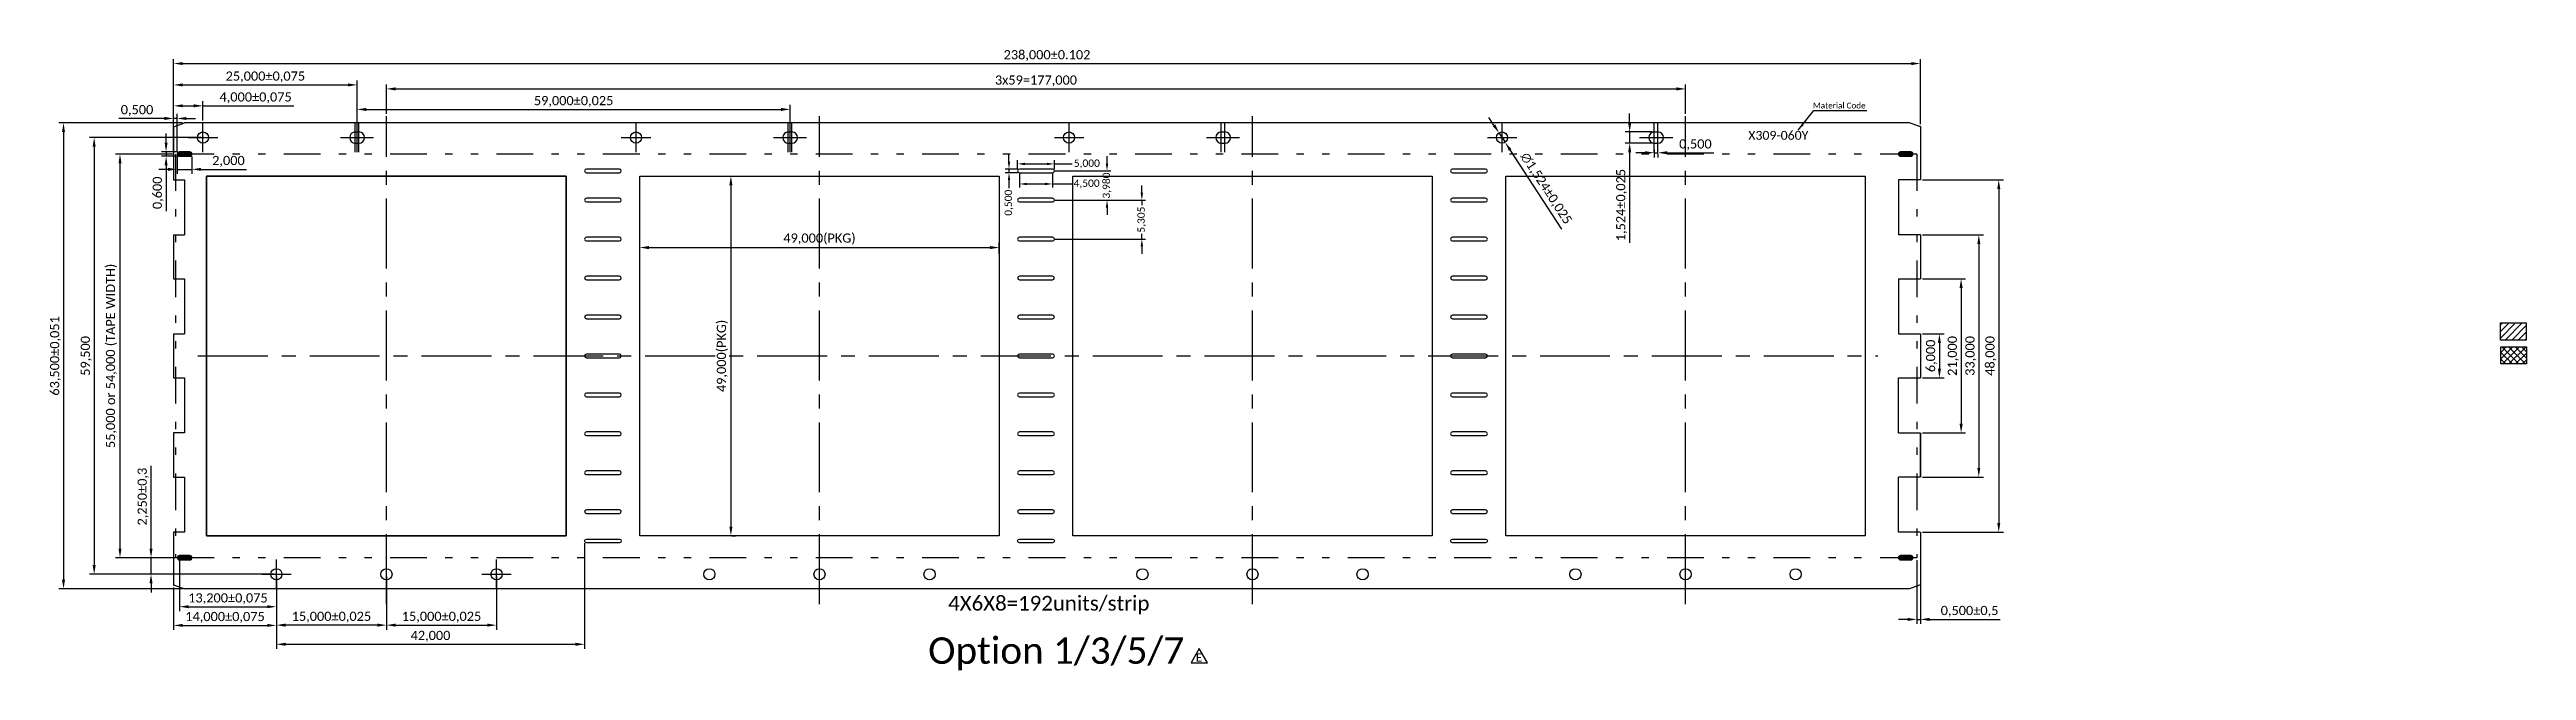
# Model space of a CAD drawing. Extents: x -15.8 to 28.7, y 37.6 to 61.4.
# Drawn here: x -12.45 to 21.3, y 52.9 to 61.36 of the extents above; entities that cross this region are included whole.
import ezdxf

# ---------------------------------------------------------------- set-up
doc = ezdxf.new("R2010")
doc.units = 0
doc.linetypes.add('CENTER', pattern=[50.8, 31.75, -6.35, 6.35, -6.35])
doc.linetypes.add('DIVIDE', pattern=[1.25, 0.5, -0.25, 0, -0.25, 0, -0.25])
doc.layers.add('AM_4', color=3, linetype='Continuous', lineweight=25)
for name, color, linetype in [('DIM', 7, 'Continuous'), ('DIMEN', 5, 'Continuous'), ('DRAW', 1, 'Continuous'), ('hatch', 8, 'Continuous'), ('LF', 4, 'Continuous'), ('Strip LF', 7, 'Continuous'), ('TEXT', 7, 'Continuous')]:
    doc.layers.add(name, color=color, linetype=linetype)
doc.styles.get("Standard").update_dxf_attribs({"font": 'calibri.ttf'})
doc.dimstyles.new('10 1', dxfattribs={"dimscale": 0.04, "dimtxt": 2.5, "dimasz": 2.5, "dimexe": 1.25, "dimexo": 0.625, "dimtad": 0, "dimdec": 3, "dimlfac": 10, "dimzin": 1, "dimtxsty": 'Standard', "dimcen": 2.5, "dimadec": 0, "dimazin": 0, "dimtfac": 1, "dimtdec": 3, "dimtmove": 0, "dimatfit": 3, "dimfxl": 1, "dimarcsym": 0})
doc.dimstyles.new('副本ISO-25', dxfattribs={"dimscale": 0.05, "dimtxt": 2.5, "dimasz": 2.5, "dimexe": 1.25, "dimexo": 0.625, "dimtad": 1, "dimdec": 3, "dimlfac": 10, "dimzin": 1, "dimtxsty": 'Standard', "dimcen": 2.5, "dimadec": 0, "dimazin": 0, "dimtfac": 1, "dimtdec": 3, "dimtmove": 0, "dimatfit": 3, "dimfxl": 1, "dimarcsym": 0})
pattern_1 = [(45, (934.15031, 980.2398), (-0.088388348, 0.088388348), [])]

msp = doc.modelspace()

# ---------------------------------------------------------------- texts
at = {"layer": 'DIM', "color": 1}
msp.add_text('E', height=0.11466, dxfattribs=at).set_placement((3.1677, 53.01413))
at = {"layer": 'DIMEN', "attachment_point": 1}
for s, insert, char_height, width in [('{\\H1.6x;\\C1;Material Code }', (11.57544, 60.63224), 0.05, 1.2782545), ('{\\C1;X309-060Y}', (10.69499, 60.24654), 0.1207, 0.3910867)]:
    msp.add_mtext(s, dxfattribs=dict(at, insert=insert, char_height=char_height, width=width))
at = {"layer": 'TEXT'}
msp.add_text('4X6X8=192units/strip', height=0.2, dxfattribs=at).set_placement((-0.20727, 53.71139))
at = {"layer": 'TEXT', "color": 1}
msp.add_text('Option 1/3/5/7', height=0.36, dxfattribs=at).set_placement((-0.47886, 52.98599))

# ---------------------------------------------------------------- blocks, each defined once
blk = doc.blocks.new('8')
at = {"layer": 'hatch'}
h = blk.add_hatch(dxfattribs=at)
h.set_pattern_fill('ANSI31', scale=0.02, style=0)
h.set_pattern_definition([(45, (7.49157, -14.130703), (-0.04490128, 0.04490128), [])])
h.paths.add_polyline_path([(0, 0), (-0.349, 0), (-0.349, -0.233), (0, -0.233)])
at = {"layer": 'hatch', "color": 252}
blk.add_lwpolyline([(-0.349, 0), (0, 0), (0, -0.233), (-0.349, -0.233)], close=True, dxfattribs=at)
blk = doc.blocks.new('10')
at = {"layer": 'hatch'}
h = blk.add_hatch(dxfattribs=at)
h.set_pattern_fill('ANSI37', color=3, scale=0.02, style=0)
h.set_pattern_definition([(45, (7.836775, -13.80472), (-0.04490128, 0.04490128), []), (135, (7.836775, -13.80472), (-0.04490128, -0.04490128), [])])
h.paths.add_polyline_path([(0.349, 0), (0, 0), (0, -0.233), (0.349, -0.233)])
blk.add_lwpolyline([(0, 0), (0.349, 0), (0.349, -0.233), (0, -0.233)], close=True, dxfattribs=at)
blk = doc.blocks.new('13')
at = {"layer": 'hatch'}
h = blk.add_hatch(dxfattribs=at)
h.set_pattern_fill('ANSI31', color=256, style=0)
h.set_pattern_definition(pattern_1)
edge = h.paths.add_edge_path()
edge.add_arc((1.7, 0), 0.3, 270, 450)
edge.add_line((1.7, 0.3), (0.3, 0.3))
edge.add_arc((0.3, 0), 0.3, 90, 270)
edge.add_line((0.3, -0.3), (1.7, -0.3))
at = {"layer": 'LF'}
for p, q in [((1.7, 0.3), (0.3, 0.3)), ((0.3, -0.3), (1.7, -0.3))]:
    blk.add_line(p, q, dxfattribs=at)
for centre, start, end in [((0.3, 0), 90, 270), ((1.7, 0), 270, 90)]:
    blk.add_arc(centre, 0.3, start, end, dxfattribs=at)
blk = doc.blocks.new('12')
at = {"layer": 'hatch'}
h = blk.add_hatch(dxfattribs=at)
h.set_pattern_fill('ANSI31', color=256, style=0)
h.set_pattern_definition(pattern_1)
edge = h.paths.add_edge_path()
edge.add_arc((1.7, 0), 0.3, 270, 450)
edge.add_line((1.7, 0.3), (0.3, 0.3))
edge.add_arc((0.3, 0), 0.3, 90, 270)
edge.add_line((0.3, -0.3), (1.7, -0.3))
at = {"layer": 'LF'}
for p, q in [((1.7, 0.3), (0.3, 0.3)), ((0.3, -0.3), (1.7, -0.3))]:
    blk.add_line(p, q, dxfattribs=at)
for centre, start, end in [((0.3, 0), 90, 270), ((1.7, 0), 270, 90)]:
    blk.add_arc(centre, 0.3, start, end, dxfattribs=at)
blk = doc.blocks.new('*D88')
at = {"layer": 'Defpoints', "color": 0, "transparency": 16777216}
for p in [(641.145, 1060.955), (617.345, 1060.097), (641.145, 1060.097)]:
    blk.add_point(p, dxfattribs=at)
at = {"layer": 'DIMEN', "color": 0, "lineweight": -2, "transparency": 16777216}
for p, q in [((617.345, 1060.128), (617.345, 1061.017)), ((617.47, 1060.955), (641.02, 1060.955)), ((641.145, 1060.128), (641.145, 1061.017))]:
    blk.add_line(p, q, dxfattribs=at)
at = {"layer": 'DIMEN', "color": 0, "transparency": 16777216}
for points in [[(617.47, 1060.976), (617.47, 1060.934), (617.345, 1060.955)], [(641.02, 1060.976), (641.02, 1060.934), (641.145, 1060.955)]]:
    blk.add_solid(points, dxfattribs=at)
at = {"layer": 'DIMEN', "color": 0, "transparency": 16777216, "insert": (629.245, 1061.063), "char_height": 0.125, "attachment_point": 5}
blk.add_mtext('238,000%%P0.102', dxfattribs=at)
blk = doc.blocks.new('*D89')
at = {"layer": 'Defpoints', "color": 0, "transparency": 16777216}
for p in [(637.945, 1060.61), (620.245, 1060.236), (637.945, 1060.236)]:
    blk.add_point(p, dxfattribs=at)
at = {"layer": 'DIMEN', "color": 0, "lineweight": -2, "transparency": 16777216}
for p, q in [((620.245, 1060.268), (620.245, 1060.672)), ((620.37, 1060.61), (637.82, 1060.61)), ((637.945, 1060.268), (637.945, 1060.672))]:
    blk.add_line(p, q, dxfattribs=at)
at = {"layer": 'DIMEN', "color": 0, "transparency": 16777216}
for points in [[(620.37, 1060.631), (620.37, 1060.589), (620.245, 1060.61)], [(637.82, 1060.631), (637.82, 1060.589), (637.945, 1060.61)]]:
    blk.add_solid(points, dxfattribs=at)
at = {"layer": 'DIMEN', "color": 0, "transparency": 16777216, "insert": (629.095, 1060.718), "char_height": 0.125, "attachment_point": 5}
blk.add_mtext('3x59=177,000', dxfattribs=at)
blk = doc.blocks.new('*D90')
at = {"layer": 'Defpoints', "color": 0, "transparency": 16777216}
for p in [(617.345, 1060.097), (617.745, 1060.379), (617.745, 1060.147)]:
    blk.add_point(p, dxfattribs=at)
at = {"layer": 'DIMEN', "color": 0, "lineweight": -2, "transparency": 16777216}
for p, q in [((617.345, 1060.128), (617.345, 1060.442)), ((617.745, 1060.178), (617.745, 1060.442)), ((617.47, 1060.379), (617.62, 1060.379)), ((617.745, 1060.379), (618.983, 1060.379))]:
    blk.add_line(p, q, dxfattribs=at)
at = {"layer": 'DIMEN', "color": 0, "transparency": 16777216}
for points in [[(617.47, 1060.4), (617.47, 1060.359), (617.345, 1060.379)], [(617.62, 1060.4), (617.62, 1060.359), (617.745, 1060.379)]]:
    blk.add_solid(points, dxfattribs=at)
at = {"layer": 'DIMEN', "color": 0, "transparency": 16777216, "insert": (618.462, 1060.488), "char_height": 0.125, "attachment_point": 5}
blk.add_mtext('4,000±0,075', dxfattribs=at)
blk = doc.blocks.new('*D91')
at = {"layer": 'Defpoints', "color": 0, "transparency": 16777216}
for p in [(619.845, 1060.664), (617.345, 1060.097), (619.845, 1059.947)]:
    blk.add_point(p, dxfattribs=at)
at = {"layer": 'DIMEN', "color": 0, "lineweight": -2, "transparency": 16777216}
for p, q in [((617.345, 1060.128), (617.345, 1060.726)), ((617.47, 1060.664), (619.72, 1060.664)), ((619.845, 1059.978), (619.845, 1060.726))]:
    blk.add_line(p, q, dxfattribs=at)
at = {"layer": 'DIMEN', "color": 0, "transparency": 16777216}
for points in [[(617.47, 1060.685), (617.47, 1060.643), (617.345, 1060.664)], [(619.72, 1060.685), (619.72, 1060.643), (619.845, 1060.664)]]:
    blk.add_solid(points, dxfattribs=at)
at = {"layer": 'DIMEN', "color": 0, "transparency": 16777216, "insert": (618.595, 1060.772), "char_height": 0.125, "attachment_point": 5}
blk.add_mtext('25,000±0,075', dxfattribs=at)
blk = doc.blocks.new('*D92')
at = {"layer": 'Defpoints', "color": 0, "transparency": 16777216}
for p in [(617.745, 1059.947), (616.262, 1053.997), (618.745, 1053.997)]:
    blk.add_point(p, dxfattribs=at)
at = {"layer": 'DIMEN', "color": 0, "lineweight": -2, "transparency": 16777216}
for p, q in [((617.714, 1059.947), (616.199, 1059.947)), ((616.262, 1059.822), (616.262, 1054.122)), ((618.714, 1053.997), (616.199, 1053.997))]:
    blk.add_line(p, q, dxfattribs=at)
at = {"layer": 'DIMEN', "color": 0, "transparency": 16777216}
for points in [[(616.241, 1059.822), (616.283, 1059.822), (616.262, 1059.947)], [(616.241, 1054.122), (616.283, 1054.122), (616.262, 1053.997)]]:
    blk.add_solid(points, dxfattribs=at)
at = {"layer": 'DIMEN', "color": 0, "transparency": 16777216, "insert": (616.154, 1056.972), "char_height": 0.125, "attachment_point": 5, "rotation": 90}
blk.add_mtext('59,500', dxfattribs=at)
blk = doc.blocks.new('*D83')
at = {"layer": 'Defpoints', "color": 0, "transparency": 16777216}
for p in [(617.495, 1060.147), (615.845, 1053.797), (617.495, 1053.797)]:
    blk.add_point(p, dxfattribs=at)
at = {"layer": 'DIMEN', "color": 0, "lineweight": -2, "transparency": 16777216}
for p, q in [((617.464, 1060.147), (615.782, 1060.147)), ((615.845, 1060.022), (615.845, 1053.922)), ((617.464, 1053.797), (615.782, 1053.797))]:
    blk.add_line(p, q, dxfattribs=at)
at = {"layer": 'DIMEN', "color": 0, "transparency": 16777216}
for points in [[(615.824, 1060.022), (615.865, 1060.022), (615.845, 1060.147)], [(615.824, 1053.922), (615.865, 1053.922), (615.845, 1053.797)]]:
    blk.add_solid(points, dxfattribs=at)
at = {"layer": 'DIMEN', "color": 0, "transparency": 16777216, "insert": (615.736, 1056.972), "char_height": 0.125, "attachment_point": 5, "rotation": 90}
blk.add_mtext('63,500±0,051', dxfattribs=at)
blk = doc.blocks.new('*D93')
at = {"layer": 'Defpoints', "color": 0, "transparency": 16777216}
for p in [(617.37, 1059.722), (616.614, 1054.222), (617.37, 1054.222)]:
    blk.add_point(p, dxfattribs=at)
at = {"layer": 'DIMEN', "color": 0, "lineweight": -2, "transparency": 16777216}
for p, q in [((617.339, 1059.722), (616.552, 1059.722)), ((616.614, 1059.597), (616.614, 1054.347)), ((617.339, 1054.222), (616.552, 1054.222))]:
    blk.add_line(p, q, dxfattribs=at)
at = {"layer": 'DIMEN', "color": 0, "transparency": 16777216}
for points in [[(616.594, 1059.597), (616.635, 1059.597), (616.614, 1059.722)], [(616.594, 1054.347), (616.635, 1054.347), (616.614, 1054.222)]]:
    blk.add_solid(points, dxfattribs=at)
at = {"layer": 'DIMEN', "color": 0, "transparency": 16777216, "insert": (616.498, 1056.972), "char_height": 0.125, "attachment_point": 5, "rotation": 90}
blk.add_mtext('55,000 or 54,000 (TAPE WIDTH)', dxfattribs=at)
blk = doc.blocks.new('*D84')
at = {"layer": 'Defpoints', "color": 0, "transparency": 16777216}
for p in [(617.037, 1053.997), (617.425, 1054.222), (618.669, 1053.997)]:
    blk.add_point(p, dxfattribs=at)
at = {"layer": 'DIMEN', "color": 0, "lineweight": -2, "transparency": 16777216}
for p, q in [((617.037, 1054.347), (617.037, 1055.473)), ((617.394, 1054.222), (616.975, 1054.222)), ((618.638, 1053.997), (616.975, 1053.997)), ((617.037, 1053.997), (617.037, 1054.222)), ((617.037, 1053.872), (617.037, 1053.747))]:
    blk.add_line(p, q, dxfattribs=at)
at = {"layer": 'DIMEN', "color": 0, "transparency": 16777216}
for points in [[(617.016, 1054.347), (617.058, 1054.347), (617.037, 1054.222)], [(617.016, 1053.872), (617.058, 1053.872), (617.037, 1053.997)]]:
    blk.add_solid(points, dxfattribs=at)
at = {"layer": 'DIMEN', "color": 0, "transparency": 16777216, "insert": (616.929, 1055.055), "char_height": 0.125, "attachment_point": 5, "rotation": 90}
blk.add_mtext('2,250±0,3', dxfattribs=at)
blk = doc.blocks.new('*D94')
at = {"layer": 'Defpoints', "color": 0, "transparency": 16777216}
for p in [(625.745, 1060.33), (619.845, 1059.947), (625.745, 1059.947)]:
    blk.add_point(p, dxfattribs=at)
at = {"layer": 'DIMEN', "color": 0, "lineweight": -2, "transparency": 16777216}
for p, q in [((619.845, 1059.978), (619.845, 1060.392)), ((619.97, 1060.33), (625.62, 1060.33)), ((625.745, 1059.978), (625.745, 1060.392))]:
    blk.add_line(p, q, dxfattribs=at)
at = {"layer": 'DIMEN', "color": 0, "transparency": 16777216}
for points in [[(619.97, 1060.351), (619.97, 1060.309), (619.845, 1060.33)], [(625.62, 1060.351), (625.62, 1060.309), (625.745, 1060.33)]]:
    blk.add_solid(points, dxfattribs=at)
at = {"layer": 'DIMEN', "color": 0, "transparency": 16777216, "insert": (622.795, 1060.438), "char_height": 0.125, "attachment_point": 5}
blk.add_mtext('59,000±0,025', dxfattribs=at)
blk = doc.blocks.new('*D85')
at = {"layer": 'Defpoints', "color": 0, "transparency": 16777216}
for p in [(641.095, 1054.222), (641.145, 1054.222), (641.145, 1053.382)]:
    blk.add_point(p, dxfattribs=at)
at = {"layer": 'DIMEN', "color": 0, "lineweight": -2, "transparency": 16777216}
for p, q in [((641.095, 1054.191), (641.095, 1053.32)), ((641.145, 1054.191), (641.145, 1053.32)), ((640.97, 1053.382), (640.845, 1053.382)), ((641.095, 1053.382), (641.145, 1053.382)), ((641.27, 1053.382), (642.234, 1053.382))]:
    blk.add_line(p, q, dxfattribs=at)
at = {"layer": 'DIMEN', "color": 0, "transparency": 16777216}
for points in [[(640.97, 1053.403), (640.97, 1053.361), (641.095, 1053.382)], [(641.27, 1053.403), (641.27, 1053.361), (641.145, 1053.382)]]:
    blk.add_solid(points, dxfattribs=at)
at = {"layer": 'DIMEN', "color": 0, "transparency": 16777216, "insert": (641.815, 1053.491), "char_height": 0.125, "attachment_point": 5}
blk.add_mtext('0,500±0,5', dxfattribs=at)
blk = doc.blocks.new('*D78')
at = {"layer": 'Defpoints', "color": 0, "transparency": 16777216}
for p in [(617.425, 1054.222), (618.745, 1053.997), (618.745, 1053.555)]:
    blk.add_point(p, dxfattribs=at)
at = {"layer": 'DIMEN', "color": 0, "lineweight": -2, "transparency": 16777216}
for p, q in [((617.425, 1054.191), (617.425, 1053.493)), ((618.745, 1053.966), (618.745, 1053.493)), ((617.55, 1053.555), (618.62, 1053.555))]:
    blk.add_line(p, q, dxfattribs=at)
at = {"layer": 'DIMEN', "color": 0, "transparency": 16777216}
for points in [[(617.55, 1053.576), (617.55, 1053.534), (617.425, 1053.555)], [(618.62, 1053.576), (618.62, 1053.534), (618.745, 1053.555)]]:
    blk.add_solid(points, dxfattribs=at)
at = {"layer": 'DIMEN', "color": 0, "transparency": 16777216, "insert": (618.085, 1053.663), "char_height": 0.125, "attachment_point": 5}
blk.add_mtext('13,200±0,075', dxfattribs=at)
blk = doc.blocks.new('*D95')
at = {"layer": 'Defpoints', "color": 0, "transparency": 16777216}
for p in [(618.745, 1053.997), (617.345, 1053.847), (618.745, 1053.3)]:
    blk.add_point(p, dxfattribs=at)
at = {"layer": 'DIMEN', "color": 0, "lineweight": -2, "transparency": 16777216}
for p, q in [((617.345, 1053.816), (617.345, 1053.238)), ((618.745, 1053.966), (618.745, 1053.238)), ((617.47, 1053.3), (618.62, 1053.3))]:
    blk.add_line(p, q, dxfattribs=at)
at = {"layer": 'DIMEN', "color": 0, "transparency": 16777216}
for points in [[(617.47, 1053.321), (617.47, 1053.28), (617.345, 1053.3)], [(618.62, 1053.321), (618.62, 1053.28), (618.745, 1053.3)]]:
    blk.add_solid(points, dxfattribs=at)
at = {"layer": 'DIMEN', "color": 0, "transparency": 16777216, "insert": (618.045, 1053.409), "char_height": 0.125, "attachment_point": 5}
blk.add_mtext('14,000±0,075', dxfattribs=at)
blk = doc.blocks.new('*D86')
at = {"layer": 'Defpoints', "color": 0, "transparency": 16777216}
for p in [(618.745, 1053.997), (620.245, 1053.997), (618.745, 1053.304)]:
    blk.add_point(p, dxfattribs=at)
at = {"layer": 'DIMEN', "color": 0, "lineweight": -2, "transparency": 16777216}
for p, q in [((618.745, 1053.966), (618.745, 1053.242)), ((620.245, 1053.966), (620.245, 1053.242)), ((620.12, 1053.304), (618.87, 1053.304))]:
    blk.add_line(p, q, dxfattribs=at)
at = {"layer": 'DIMEN', "color": 0, "transparency": 16777216}
for points in [[(618.87, 1053.325), (618.87, 1053.283), (618.745, 1053.304)], [(620.12, 1053.325), (620.12, 1053.283), (620.245, 1053.304)]]:
    blk.add_solid(points, dxfattribs=at)
at = {"layer": 'DIMEN', "color": 0, "transparency": 16777216, "insert": (619.495, 1053.412), "char_height": 0.125, "attachment_point": 5}
blk.add_mtext('15,000±0,025', dxfattribs=at)
blk = doc.blocks.new('*D87')
at = {"layer": 'Defpoints', "color": 0, "transparency": 16777216}
for p in [(620.245, 1053.997), (621.745, 1053.997), (621.745, 1053.304)]:
    blk.add_point(p, dxfattribs=at)
at = {"layer": 'DIMEN', "color": 0, "lineweight": -2, "transparency": 16777216}
for p, q in [((620.245, 1053.966), (620.245, 1053.242)), ((621.745, 1053.966), (621.745, 1053.242)), ((620.37, 1053.304), (621.62, 1053.304))]:
    blk.add_line(p, q, dxfattribs=at)
at = {"layer": 'DIMEN', "color": 0, "transparency": 16777216}
for points in [[(620.37, 1053.325), (620.37, 1053.283), (620.245, 1053.304)], [(621.62, 1053.325), (621.62, 1053.283), (621.745, 1053.304)]]:
    blk.add_solid(points, dxfattribs=at)
at = {"layer": 'DIMEN', "color": 0, "transparency": 16777216, "insert": (620.995, 1053.412), "char_height": 0.125, "attachment_point": 5}
blk.add_mtext('15,000±0,025', dxfattribs=at)
blk = doc.blocks.new('*D96')
at = {"layer": 'Defpoints', "color": 0, "transparency": 16777216}
for p in [(641.145, 1057.272), (641.145, 1056.672), (641.404, 1056.672)]:
    blk.add_point(p, dxfattribs=at)
at = {"layer": 'DIMEN', "color": 0, "lineweight": -2, "transparency": 16777216}
for p, q in [((641.176, 1057.272), (641.467, 1057.272)), ((641.404, 1057.147), (641.404, 1056.797)), ((641.176, 1056.672), (641.467, 1056.672))]:
    blk.add_line(p, q, dxfattribs=at)
at = {"layer": 'DIMEN', "color": 0, "transparency": 16777216}
for points in [[(641.384, 1057.147), (641.425, 1057.147), (641.404, 1057.272)], [(641.384, 1056.797), (641.425, 1056.797), (641.404, 1056.672)]]:
    blk.add_solid(points, dxfattribs=at)
at = {"layer": 'DIMEN', "color": 0, "transparency": 16777216, "insert": (641.296, 1056.972), "char_height": 0.125, "attachment_point": 5, "rotation": 90}
blk.add_mtext('6,000', dxfattribs=at)
blk = doc.blocks.new('*D97')
at = {"layer": 'Defpoints', "color": 0, "transparency": 16777216}
for p in [(641.145, 1058.022), (641.145, 1055.922), (641.7, 1055.922)]:
    blk.add_point(p, dxfattribs=at)
at = {"layer": 'DIMEN', "color": 0, "lineweight": -2, "transparency": 16777216}
for p, q in [((641.176, 1058.022), (641.762, 1058.022)), ((641.7, 1057.897), (641.7, 1056.047)), ((641.176, 1055.922), (641.762, 1055.922))]:
    blk.add_line(p, q, dxfattribs=at)
at = {"layer": 'DIMEN', "color": 0, "transparency": 16777216}
for points in [[(641.679, 1057.897), (641.721, 1057.897), (641.7, 1058.022)], [(641.679, 1056.047), (641.721, 1056.047), (641.7, 1055.922)]]:
    blk.add_solid(points, dxfattribs=at)
at = {"layer": 'DIMEN', "color": 0, "transparency": 16777216, "insert": (641.592, 1056.972), "char_height": 0.125, "attachment_point": 5, "rotation": 90}
blk.add_mtext('21,000', dxfattribs=at)
blk = doc.blocks.new('*D98')
at = {"layer": 'Defpoints', "color": 0, "transparency": 16777216}
for p in [(641.145, 1058.622), (641.145, 1055.322), (641.941, 1055.322)]:
    blk.add_point(p, dxfattribs=at)
at = {"layer": 'DIMEN', "color": 0, "lineweight": -2, "transparency": 16777216}
for p, q in [((641.176, 1058.622), (642.004, 1058.622)), ((641.941, 1058.497), (641.941, 1055.447)), ((641.176, 1055.322), (642.004, 1055.322))]:
    blk.add_line(p, q, dxfattribs=at)
at = {"layer": 'DIMEN', "color": 0, "transparency": 16777216}
for points in [[(641.921, 1058.497), (641.962, 1058.497), (641.941, 1058.622)], [(641.921, 1055.447), (641.962, 1055.447), (641.941, 1055.322)]]:
    blk.add_solid(points, dxfattribs=at)
at = {"layer": 'DIMEN', "color": 0, "transparency": 16777216, "insert": (641.833, 1056.972), "char_height": 0.125, "attachment_point": 5, "rotation": 90}
blk.add_mtext('33,000', dxfattribs=at)
blk = doc.blocks.new('*D99')
at = {"layer": 'Defpoints', "color": 0, "transparency": 16777216}
for p in [(641.145, 1059.372), (641.145, 1054.572), (642.213, 1054.572)]:
    blk.add_point(p, dxfattribs=at)
at = {"layer": 'DIMEN', "color": 0, "lineweight": -2, "transparency": 16777216}
for p, q in [((641.176, 1059.372), (642.276, 1059.372)), ((642.213, 1059.247), (642.213, 1054.697)), ((641.176, 1054.572), (642.276, 1054.572))]:
    blk.add_line(p, q, dxfattribs=at)
at = {"layer": 'DIMEN', "color": 0, "transparency": 16777216}
for points in [[(642.192, 1059.247), (642.234, 1059.247), (642.213, 1059.372)], [(642.192, 1054.697), (642.234, 1054.697), (642.213, 1054.572)]]:
    blk.add_solid(points, dxfattribs=at)
at = {"layer": 'DIMEN', "color": 0, "transparency": 16777216, "insert": (642.105, 1056.972), "char_height": 0.125, "attachment_point": 5, "rotation": 90}
blk.add_mtext('48,000', dxfattribs=at)
blk = doc.blocks.new('*D100')
at = {"layer": 'Defpoints', "color": 0, "transparency": 16777216}
for p in [(617.425, 1059.752), (617.242, 1059.692), (617.425, 1059.692)]:
    blk.add_point(p, dxfattribs=at)
at = {"layer": 'DIMEN', "color": 0, "lineweight": -2, "transparency": 16777216}
for p, q in [((617.394, 1059.752), (617.18, 1059.752)), ((617.242, 1059.877), (617.242, 1060.002)), ((617.242, 1059.752), (617.242, 1059.692)), ((617.394, 1059.692), (617.18, 1059.692)), ((617.242, 1059.567), (617.242, 1058.945))]:
    blk.add_line(p, q, dxfattribs=at)
at = {"layer": 'DIMEN', "color": 0, "transparency": 16777216}
for points in [[(617.222, 1059.877), (617.263, 1059.877), (617.242, 1059.752)], [(617.222, 1059.567), (617.263, 1059.567), (617.242, 1059.692)]]:
    blk.add_solid(points, dxfattribs=at)
at = {"layer": 'DIMEN', "color": 0, "transparency": 16777216, "insert": (617.134, 1059.194), "char_height": 0.125, "attachment_point": 5, "rotation": 90}
blk.add_mtext('0,600', dxfattribs=at)
blk = doc.blocks.new('*D101')
at = {"layer": 'Defpoints', "color": 0, "transparency": 16777216}
for p in [(617.345, 1060.207), (617.345, 1059.722), (617.395, 1059.722)]:
    blk.add_point(p, dxfattribs=at)
at = {"layer": 'DIMEN', "color": 0, "lineweight": -2, "transparency": 16777216}
for p, q in [((617.22, 1060.207), (616.598, 1060.207)), ((617.345, 1059.753), (617.345, 1060.269)), ((617.395, 1060.207), (617.345, 1060.207)), ((617.395, 1059.753), (617.395, 1060.269)), ((617.52, 1060.207), (617.645, 1060.207))]:
    blk.add_line(p, q, dxfattribs=at)
at = {"layer": 'DIMEN', "color": 0, "transparency": 16777216}
for points in [[(617.22, 1060.228), (617.22, 1060.186), (617.345, 1060.207)], [(617.52, 1060.228), (617.52, 1060.186), (617.395, 1060.207)]]:
    blk.add_solid(points, dxfattribs=at)
at = {"layer": 'DIMEN', "color": 0, "transparency": 16777216, "insert": (616.846, 1060.315), "char_height": 0.125, "attachment_point": 5}
blk.add_mtext('0,500', dxfattribs=at)
blk = doc.blocks.new('*D102')
at = {"layer": 'Defpoints', "color": 0, "transparency": 16777216}
for p in [(617.395, 1059.722), (617.595, 1059.722), (617.595, 1059.514)]:
    blk.add_point(p, dxfattribs=at)
at = {"layer": 'DIMEN', "color": 0, "lineweight": -2, "transparency": 16777216}
for p, q in [((617.27, 1059.514), (617.145, 1059.514)), ((617.395, 1059.691), (617.395, 1059.451)), ((617.395, 1059.514), (617.595, 1059.514)), ((617.595, 1059.691), (617.595, 1059.451)), ((617.72, 1059.514), (618.338, 1059.514))]:
    blk.add_line(p, q, dxfattribs=at)
at = {"layer": 'DIMEN', "color": 0, "transparency": 16777216}
for points in [[(617.27, 1059.535), (617.27, 1059.493), (617.395, 1059.514)], [(617.72, 1059.535), (617.72, 1059.493), (617.595, 1059.514)]]:
    blk.add_solid(points, dxfattribs=at)
at = {"layer": 'DIMEN', "color": 0, "transparency": 16777216, "insert": (618.092, 1059.622), "char_height": 0.125, "attachment_point": 5}
blk.add_mtext('2,000', dxfattribs=at)
blk = doc.blocks.new('*D103')
at = {"layer": 'Defpoints', "color": 0, "transparency": 16777216}
for p in [(637.184, 1059.871), (637.52, 1060.023), (637.52, 1059.871)]:
    blk.add_point(p, dxfattribs=at)
at = {"layer": 'DIMEN', "color": 0, "lineweight": -2, "transparency": 16777216}
for p, q in [((637.184, 1060.148), (637.184, 1060.273)), ((637.489, 1060.023), (637.121, 1060.023)), ((637.489, 1059.871), (637.121, 1059.871)), ((637.184, 1060.023), (637.184, 1059.871)), ((637.184, 1059.746), (637.184, 1058.513))]:
    blk.add_line(p, q, dxfattribs=at)
at = {"layer": 'DIMEN', "color": 0, "transparency": 16777216}
for points in [[(637.163, 1060.148), (637.205, 1060.148), (637.184, 1060.023)], [(637.163, 1059.746), (637.205, 1059.746), (637.184, 1059.871)]]:
    blk.add_solid(points, dxfattribs=at)
at = {"layer": 'DIMEN', "color": 0, "transparency": 16777216, "insert": (637.075, 1059.027), "char_height": 0.125, "attachment_point": 5, "rotation": 90}
blk.add_mtext('1,524±0,025', dxfattribs=at)
blk = doc.blocks.new('*D79')
at = {"layer": 'Defpoints', "color": 0, "transparency": 16777216}
for p in [(637.52, 1059.817), (637.57, 1059.759), (637.57, 1059.74)]:
    blk.add_point(p, dxfattribs=at)
at = {"layer": 'DIMEN', "color": 0, "lineweight": -2, "transparency": 16777216}
for p, q in [((637.395, 1059.74), (637.27, 1059.74)), ((637.52, 1059.786), (637.52, 1059.677)), ((637.52, 1059.74), (637.57, 1059.74)), ((637.57, 1059.728), (637.57, 1059.677)), ((637.695, 1059.74), (638.329, 1059.74))]:
    blk.add_line(p, q, dxfattribs=at)
at = {"layer": 'DIMEN', "color": 0, "transparency": 16777216}
for points in [[(637.395, 1059.761), (637.395, 1059.719), (637.52, 1059.74)], [(637.695, 1059.761), (637.695, 1059.719), (637.57, 1059.74)]]:
    blk.add_solid(points, dxfattribs=at)
at = {"layer": 'DIMEN', "color": 0, "transparency": 16777216, "insert": (638.08, 1059.848), "char_height": 0.125, "attachment_point": 5}
blk.add_mtext('0,500', dxfattribs=at)
blk = doc.blocks.new('*D104')
at = {"layer": 'Defpoints', "color": 0, "transparency": 16777216}
for p in [(635.403, 1060.011), (635.487, 1059.883)]:
    blk.add_point(p, dxfattribs=at)
at = {"layer": 'DIMEN', "color": 0, "lineweight": -2, "transparency": 16777216}
for p, q in [((635.335, 1060.116), (635.267, 1060.22)), ((635.403, 1060.011), (635.487, 1059.883)), ((636.261, 1058.697), (635.555, 1059.779))]:
    blk.add_line(p, q, dxfattribs=at)
at = {"layer": 'DIMEN', "color": 0, "transparency": 16777216}
for points in [[(635.353, 1060.127), (635.318, 1060.104), (635.403, 1060.011)], [(635.572, 1059.79), (635.538, 1059.767), (635.487, 1059.883)]]:
    blk.add_solid(points, dxfattribs=at)
at = {"layer": 'DIMEN', "color": 0, "transparency": 16777216, "insert": (636.041, 1059.25), "char_height": 0.125, "attachment_point": 5, "rotation": 303.1294}
blk.add_mtext('∅1,524±0,025', dxfattribs=at)
blk = doc.blocks.new('*D105')
at = {"layer": 'Defpoints', "color": 0, "linetype": 'ByBlock', "transparency": 16777216}
for p in [(628.87, 1059.492), (629.32, 1059.492), (629.32, 1059.315)]:
    blk.add_point(p, dxfattribs=at)
at = {"layer": 'DIMEN', "color": 0, "linetype": 'ByBlock', "lineweight": -2, "transparency": 16777216}
for p, q in [((628.87, 1059.467), (628.87, 1059.265)), ((629.32, 1059.467), (629.32, 1059.265)), ((628.97, 1059.315), (629.22, 1059.315)), ((629.32, 1059.315), (629.586, 1059.315))]:
    blk.add_line(p, q, dxfattribs=at)
at = {"layer": 'DIMEN', "color": 0, "linetype": 'ByBlock', "transparency": 16777216}
for points in [[(628.97, 1059.331), (628.97, 1059.298), (628.87, 1059.315)], [(629.22, 1059.331), (629.22, 1059.298), (629.32, 1059.315)]]:
    blk.add_solid(points, dxfattribs=at)
at = {"layer": 'DIMEN', "color": 0, "linetype": 'ByBlock', "transparency": 16777216, "insert": (629.785, 1059.315), "char_height": 0.1, "attachment_point": 5}
blk.add_mtext('4,500', dxfattribs=at)
blk = doc.blocks.new('*D106')
at = {"layer": 'Defpoints', "color": 0, "linetype": 'ByBlock', "transparency": 16777216}
for p in [(628.845, 1059.492), (629.345, 1059.588), (629.345, 1059.492)]:
    blk.add_point(p, dxfattribs=at)
at = {"layer": 'DIMEN', "color": 0, "linetype": 'ByBlock', "lineweight": -2, "transparency": 16777216}
for p, q in [((628.845, 1059.517), (628.845, 1059.638)), ((628.945, 1059.588), (629.245, 1059.588)), ((629.345, 1059.517), (629.345, 1059.638)), ((629.345, 1059.588), (629.59, 1059.588))]:
    blk.add_line(p, q, dxfattribs=at)
at = {"layer": 'DIMEN', "color": 0, "linetype": 'ByBlock', "transparency": 16777216}
for points in [[(628.945, 1059.604), (628.945, 1059.571), (628.845, 1059.588)], [(629.245, 1059.604), (629.245, 1059.571), (629.345, 1059.588)]]:
    blk.add_solid(points, dxfattribs=at)
at = {"layer": 'DIMEN', "color": 0, "linetype": 'ByBlock', "transparency": 16777216, "insert": (629.788, 1059.588), "char_height": 0.1, "attachment_point": 5}
blk.add_mtext('5,000', dxfattribs=at)
blk = doc.blocks.new('*D80')
at = {"layer": 'Defpoints', "color": 0, "linetype": 'ByBlock', "transparency": 16777216}
for p in [(628.727, 1059.467), (628.87, 1059.517), (628.87, 1059.467)]:
    blk.add_point(p, dxfattribs=at)
at = {"layer": 'DIMEN', "color": 0, "linetype": 'ByBlock', "lineweight": -2, "transparency": 16777216}
for p, q in [((628.845, 1059.517), (628.677, 1059.517)), ((628.845, 1059.467), (628.677, 1059.467)), ((628.727, 1059.617), (628.727, 1059.717)), ((628.727, 1059.517), (628.727, 1059.467)), ((628.727, 1059.367), (628.727, 1059.258))]:
    blk.add_line(p, q, dxfattribs=at)
at = {"layer": 'DIMEN', "color": 0, "linetype": 'ByBlock', "transparency": 16777216}
for points in [[(628.711, 1059.617), (628.744, 1059.617), (628.727, 1059.517)], [(628.711, 1059.367), (628.744, 1059.367), (628.727, 1059.467)]]:
    blk.add_solid(points, dxfattribs=at)
at = {"layer": 'DIMEN', "color": 0, "linetype": 'ByBlock', "transparency": 16777216, "insert": (628.727, 1059.059), "char_height": 0.1, "attachment_point": 5, "rotation": 90}
blk.add_mtext('0,500', dxfattribs=at)
blk = doc.blocks.new('*D107')
at = {"layer": 'Defpoints', "color": 0, "transparency": 16777216}
for p in [(622.945, 1054.452), (618.745, 1053.997), (622.945, 1053.043)]:
    blk.add_point(p, dxfattribs=at)
at = {"layer": 'DIMEN', "color": 0, "lineweight": -2, "transparency": 16777216}
for p, q in [((622.945, 1054.421), (622.945, 1052.98)), ((618.745, 1053.966), (618.745, 1052.98)), ((618.87, 1053.043), (622.82, 1053.043))]:
    blk.add_line(p, q, dxfattribs=at)
at = {"layer": 'DIMEN', "color": 0, "transparency": 16777216}
for points in [[(618.87, 1053.064), (618.87, 1053.022), (618.745, 1053.043)], [(622.82, 1053.064), (622.82, 1053.022), (622.945, 1053.043)]]:
    blk.add_solid(points, dxfattribs=at)
at = {"layer": 'DIMEN', "color": 0, "transparency": 16777216, "insert": (620.845, 1053.151), "char_height": 0.125, "attachment_point": 5}
blk.add_mtext('42,000', dxfattribs=at)
blk = doc.blocks.new('*D108')
at = {"layer": 'Defpoints', "color": 0, "linetype": 'ByBlock', "transparency": 16777216}
for p in [(629.32, 1059.492), (629.32, 1059.094), (630.063, 1059.094)]:
    blk.add_point(p, dxfattribs=at)
at = {"layer": 'DIMEN', "color": 0, "linetype": 'ByBlock', "lineweight": -2, "transparency": 16777216}
for p, q in [((629.345, 1059.492), (630.113, 1059.492)), ((630.063, 1059.592), (630.063, 1059.692)), ((630.063, 1059.492), (630.063, 1059.491)), ((629.345, 1059.094), (630.113, 1059.094)), ((630.063, 1059.094), (630.063, 1059.095)), ((630.063, 1058.994), (630.063, 1058.894))]:
    blk.add_line(p, q, dxfattribs=at)
at = {"layer": 'DIMEN', "color": 0, "linetype": 'ByBlock', "transparency": 16777216}
for points in [[(630.046, 1059.592), (630.079, 1059.592), (630.063, 1059.492)], [(630.046, 1058.994), (630.079, 1058.994), (630.063, 1059.094)]]:
    blk.add_solid(points, dxfattribs=at)
at = {"layer": 'DIMEN', "color": 0, "linetype": 'ByBlock', "transparency": 16777216, "insert": (630.063, 1059.293), "char_height": 0.1, "attachment_point": 5, "rotation": 90}
blk.add_mtext('3,980', dxfattribs=at)
blk = doc.blocks.new('*D109')
at = {"layer": 'Defpoints', "color": 0, "linetype": 'ByBlock', "transparency": 16777216}
for p in [(629.32, 1059.094), (629.32, 1058.564), (630.537, 1058.564)]:
    blk.add_point(p, dxfattribs=at)
at = {"layer": 'DIMEN', "color": 0, "linetype": 'ByBlock', "lineweight": -2, "transparency": 16777216}
for p, q in [((629.345, 1059.094), (630.587, 1059.094)), ((630.537, 1059.194), (630.537, 1059.294)), ((630.537, 1059.094), (630.537, 1059.025)), ((629.345, 1058.564), (630.587, 1058.564)), ((630.537, 1058.564), (630.537, 1058.633)), ((630.537, 1058.464), (630.537, 1058.364))]:
    blk.add_line(p, q, dxfattribs=at)
at = {"layer": 'DIMEN', "color": 0, "linetype": 'ByBlock', "transparency": 16777216}
for points in [[(630.52, 1059.194), (630.554, 1059.194), (630.537, 1059.094)], [(630.52, 1058.464), (630.554, 1058.464), (630.537, 1058.564)]]:
    blk.add_solid(points, dxfattribs=at)
at = {"layer": 'DIMEN', "color": 0, "linetype": 'ByBlock', "transparency": 16777216, "insert": (630.537, 1058.829), "char_height": 0.1, "attachment_point": 5, "rotation": 90}
blk.add_mtext('5,305', dxfattribs=at)
blk = doc.blocks.new('*D81')
at = {"layer": 'Defpoints', "color": 0, "transparency": 16777216}
for p in [(628.595, 1058.448), (623.695, 1058.334), (628.595, 1058.334)]:
    blk.add_point(p, dxfattribs=at)
at = {"layer": 'DIMEN', "color": 0, "lineweight": -2, "transparency": 16777216}
for p, q in [((623.695, 1058.365), (623.695, 1058.511)), ((623.82, 1058.448), (628.47, 1058.448)), ((628.595, 1058.365), (628.595, 1058.511))]:
    blk.add_line(p, q, dxfattribs=at)
at = {"layer": 'DIMEN', "color": 0, "transparency": 16777216}
for points in [[(623.82, 1058.469), (623.82, 1058.427), (623.695, 1058.448)], [(628.47, 1058.469), (628.47, 1058.427), (628.595, 1058.448)]]:
    blk.add_solid(points, dxfattribs=at)
at = {"layer": 'DIMEN', "color": 0, "transparency": 16777216, "insert": (626.145, 1058.564), "char_height": 0.125, "attachment_point": 5}
blk.add_mtext('49,000(PKG)', dxfattribs=at)
blk = doc.blocks.new('*D82')
at = {"layer": 'Defpoints', "color": 0, "transparency": 16777216}
for p in [(624.92, 1059.422), (624.92, 1054.522), (624.938, 1054.522)]:
    blk.add_point(p, dxfattribs=at)
at = {"layer": 'DIMEN', "color": 0, "lineweight": -2, "transparency": 16777216}
for p, q in [((624.951, 1059.422), (625, 1059.422)), ((624.938, 1059.297), (624.938, 1054.647)), ((624.951, 1054.522), (625, 1054.522))]:
    blk.add_line(p, q, dxfattribs=at)
at = {"layer": 'DIMEN', "color": 0, "transparency": 16777216}
for points in [[(624.917, 1059.297), (624.959, 1059.297), (624.938, 1059.422)], [(624.917, 1054.647), (624.959, 1054.647), (624.938, 1054.522)]]:
    blk.add_solid(points, dxfattribs=at)
at = {"layer": 'DIMEN', "color": 0, "transparency": 16777216, "insert": (624.822, 1056.972), "char_height": 0.125, "attachment_point": 5, "rotation": 90}
blk.add_mtext('49,000(PKG)', dxfattribs=at)

# ---------------------------------------------------------------- dimensions: what is measured, and where the dimension line sits
at = {"layer": 'DIMEN'}
for base, p1, p2, text, picture, middle in [((13.03982, 61.16377), (-10.76018, 60.30614), (13.03982, 60.30614), '<>%%P0.102', '*D88', (1.13982, 61.27209)), ((9.83982, 60.81895), (-7.86018, 60.44542), (9.83982, 60.44542), '3x59=<>', '*D89', (0.98982, 60.92726)), ((0.48982, 58.65722), (-4.41018, 58.54291), (0.48982, 58.54291), '<>(PKG)', '*D81', (-1.96018, 58.77328))]:
    dim = msp.add_linear_dim(base=base, p1=p1, p2=p2, text=text, dimstyle='副本ISO-25', dxfattribs=at)
    dim.commit()
    dim.dimension.update_dxf_attribs({"geometry": picture, "text_midpoint": middle, "insert": (-628.10523, -999.79094)})
for base, p1, p2, override, picture, middle in [((-8.26018, 60.87285), (-10.76018, 60.30614), (-8.26018, 60.15614), {"dimtol": 1, "dimtp": 0.075, "dimtm": 0.075}, '*D91', (-9.51018, 60.98117)), ((-2.36018, 60.53883), (-8.26018, 60.15614), (-2.36018, 60.15614), {"dimtol": 1, "dimtp": 0.025, "dimtm": 0.025}, '*D94', (-5.31018, 60.64715)), ((-9.36018, 53.76409), (-10.68018, 54.43114), (-9.36018, 54.20614), {"dimtol": 1, "dimtp": 0.075, "dimtm": 0.075}, '*D78', (-10.02018, 53.87241)), ((13.03982, 53.59125), (12.98982, 54.43114), (13.03982, 54.43114), {"dimtol": 1, "dimtp": 0.5, "dimtm": 0.5, "dimtdec": 4}, '*D85', (13.70943, 53.69956)), ((-9.36018, 53.50955), (-10.76018, 54.05614), (-9.36018, 54.20614), {"dimtol": 1, "dimtp": 0.075, "dimtm": 0.075}, '*D95', (-10.06018, 53.61787)), ((-9.36018, 53.51309), (-7.86018, 54.20614), (-9.36018, 54.20614), {"dimtol": 1, "dimtp": 0.025, "dimtm": 0.025}, '*D86', (-8.61018, 53.62141)), ((-6.36018, 53.51309), (-7.86018, 54.20614), (-6.36018, 54.20614), {"dimtol": 1, "dimtp": 0.025, "dimtm": 0.025}, '*D87', (-7.11018, 53.62141))]:
    dim = msp.add_linear_dim(base=base, p1=p1, p2=p2, dimstyle='副本ISO-25', override=override, dxfattribs=at)
    dim.commit()
    dim.dimension.update_dxf_attribs({"geometry": picture, "text_midpoint": middle, "insert": (-628.10523, -999.79094)})
dim = msp.add_linear_dim(base=(-10.36018, 60.58852), p1=(-10.76018, 60.30614), p2=(-10.36018, 60.35614), dimstyle='副本ISO-25', override={"dimtol": 1, "dimtp": 0.075, "dimtm": 0.075}, dxfattribs=at)
dim.commit()
dim.dimension.update_dxf_attribs({"geometry": '*D90', "text_midpoint": (-9.64286, 60.58852), "dimtype": 128, "insert": (-628.10523, -999.79094)})
for base, p1, p2, picture, middle in [((-10.76018, 60.41599), (-10.71018, 59.93114), (-10.76018, 59.93114), '*D101', (-11.25874, 60.52431)), ((-10.51018, 59.72273), (-10.71018, 59.93114), (-10.51018, 59.93114), '*D102', (-10.01365, 59.83104)), ((-5.16018, 53.25178), (-9.36018, 54.20614), (-5.16018, 54.66114), '*D107', (-7.26018, 53.36009))]:
    dim = msp.add_linear_dim(base=base, p1=p1, p2=p2, dimstyle='副本ISO-25', dxfattribs=at)
    dim.commit()
    dim.dimension.update_dxf_attribs({"geometry": picture, "text_midpoint": middle, "insert": (-628.10523, -999.79094)})
dim = msp.add_diameter_dim_2p(p1=(7.29817, 60.21995), p2=(7.38146, 60.09233), dimstyle='副本ISO-25', override={"dimtol": 1, "dimtp": 0.025, "dimtm": 0.025}, dxfattribs=at)
dim.commit()
dim.dimension.update_dxf_attribs({"geometry": '*D104', "text_midpoint": (7.9361, 59.45904), "insert": (-628.10523, -999.79094)})
for base, p1, p2, override, picture, middle in [((9.07857, 60.07994), (9.41482, 60.23234), (9.41482, 60.07994), {"dimtol": 1, "dimtp": 0.025, "dimtm": 0.025}, '*D103', (9.07857, 59.23619)), ((-11.06806, 54.20614), (-10.68018, 54.43114), (-9.43638, 54.20614), {"dimtol": 1, "dimtp": 0.3, "dimtm": 0.3}, '*D84', (-11.06806, 55.26447))]:
    dim = msp.add_linear_dim(base=base, p1=p1, p2=p2, angle=90, dimstyle='副本ISO-25', override=override, dxfattribs=at)
    dim.commit()
    dim.dimension.update_dxf_attribs({"geometry": picture, "text_midpoint": middle, "dimtype": 128, "insert": (-628.10523, -999.79094)})
dim = msp.add_linear_dim(base=(-12.2607, 54.00614), p1=(-10.61018, 60.35614), p2=(-10.61018, 54.00614), angle=90, dimstyle='副本ISO-25', override={"dimtol": 1, "dimtp": 0.051, "dimtm": 0.051}, dxfattribs=at)
dim.commit()
dim.dimension.update_dxf_attribs({"geometry": '*D83', "text_midpoint": (-12.36901, 57.18114), "insert": (-628.10523, -999.79094)})
for base, p1, p2, picture, middle in [((-11.84336, 54.20614), (-10.36018, 60.15614), (-9.36018, 54.20614), '*D92', (-11.95167, 57.18114)), ((-10.86283, 59.90114), (-10.68018, 59.96114), (-10.68018, 59.90114), '*D100', (-10.97115, 59.40258)), ((14.10778, 54.78114), (13.03982, 59.58114), (13.03982, 54.78114), '*D99', (13.99946, 57.18114)), ((13.83616, 55.53114), (13.03982, 58.83114), (13.03982, 55.53114), '*D98', (13.72784, 57.18114)), ((13.59465, 56.13114), (13.03982, 58.23114), (13.03982, 56.13114), '*D97', (13.48634, 57.18114)), ((13.29911, 56.88114), (13.03982, 57.48114), (13.03982, 56.88114), '*D96', (13.19079, 57.18114))]:
    dim = msp.add_linear_dim(base=base, p1=p1, p2=p2, angle=90, dimstyle='副本ISO-25', dxfattribs=at)
    dim.commit()
    dim.dimension.update_dxf_attribs({"geometry": picture, "text_midpoint": middle, "insert": (-628.10523, -999.79094)})
dim = msp.add_linear_dim(base=(9.46482, 59.94883), p1=(9.41482, 60.02616), p2=(9.46482, 59.96797), dimstyle='副本ISO-25', dxfattribs=at)
dim.commit()
dim.dimension.update_dxf_attribs({"geometry": '*D79', "text_midpoint": (9.97523, 59.94883), "dimtype": 128, "insert": (-628.10523, -999.79094)})
for base, p1, p2, text, picture, middle in [((-11.49076, 54.43114), (-10.73518, 59.93114), (-10.73518, 54.43114), '<> or 54,000 (TAPE WIDTH)', '*D93', (-11.60682, 57.18114)), ((-3.16754, 54.73114), (-3.18559, 59.63114), (-3.18559, 54.73114), '<>(PKG)', '*D82', (-3.28359, 57.18114))]:
    dim = msp.add_linear_dim(base=base, p1=p1, p2=p2, angle=90, text=text, dimstyle='副本ISO-25', dxfattribs=at)
    dim.commit()
    dim.dimension.update_dxf_attribs({"geometry": picture, "text_midpoint": middle, "insert": (-628.10523, -999.79094)})
at = {"layer": 'DIMEN', "linetype": 'ByBlock'}
dim = msp.add_linear_dim(base=(0.62218, 59.67614), p1=(0.76482, 59.72614), p2=(0.76482, 59.67614), angle=90, dimstyle='10 1', dxfattribs=at)
dim.commit()
dim.dimension.update_dxf_attribs({"geometry": '*D80', "text_midpoint": (0.62218, 59.26781), "dimtype": 128, "insert": (-628.10523, -999.79094)})
for base, p1, p2, picture, middle in [((1.23982, 59.7968), (0.73982, 59.70114), (1.23982, 59.70114), '*D106', (1.68271, 59.7968)), ((1.21482, 59.5237), (0.76482, 59.70114), (1.21482, 59.70114), '*D105', (1.68005, 59.5237))]:
    dim = msp.add_linear_dim(base=base, p1=p1, p2=p2, dimstyle='10 1', dxfattribs=at)
    dim.commit()
    dim.dimension.update_dxf_attribs({"geometry": picture, "text_midpoint": middle, "dimtype": 128, "insert": (-628.10523, -999.79094)})
for base, p1, p2, picture, middle in [((1.95738, 59.30314), (1.21482, 59.70114), (1.21482, 59.30314), '*D108', (1.95738, 59.50214)), ((2.43182, 58.77264), (1.21482, 59.30314), (1.21482, 58.77264), '*D109', (2.43182, 59.03789))]:
    dim = msp.add_linear_dim(base=base, p1=p1, p2=p2, angle=90, dimstyle='10 1', dxfattribs=at)
    dim.commit()
    dim.dimension.update_dxf_attribs({"geometry": picture, "text_midpoint": middle, "insert": (-628.10523, -999.79094)})

# ---------------------------------------------------------------- linework, layer by layer
at = {"linetype": 'CENTER', "ltscale": 0.03}
for p, q in [((-7.86018, 53.7991), (-7.86018, 60.44542)), ((-1.96018, 53.7991), (-1.96018, 60.44542)), ((3.93982, 53.7991), (3.93982, 60.44542)), ((9.83982, 53.7991), (9.83982, 60.44542)), ((-10.42997, 57.18114), (12.45837, 57.18114))]:
    msp.add_line(p, q, dxfattribs=at)
at = {"color": 1, "linetype": 'ByBlock'}
for points in [[(-10.31018, 54.73114), (-5.41018, 54.73114), (-5.41018, 59.63114), (-10.31018, 59.63114)], [(-10.31018, 54.73114), (-5.41018, 54.73114), (-5.41018, 59.63114), (-10.31018, 59.63114)], [(-5.41018, 54.73114), (-5.41018, 59.63114), (-10.31018, 59.63114), (-10.31018, 54.73114)]]:
    msp.add_lwpolyline(points, close=True, dxfattribs=at)
at = {"layer": 'AM_4', "color": 1, "linetype": 'ByBlock'}
msp.add_lwpolyline([(3.32743, 53.00136), (3.21496, 53.19618), (3.10248, 53.00136)], close=True, dxfattribs=at)
at = {"layer": 'DIM'}
for p, q in [((-10.56018, 60.15614), (-10.16018, 60.15614)), ((-10.36018, 59.95614), (-10.36018, 60.35614)), ((-8.48518, 60.15614), (-8.08518, 60.15614)), ((-8.46018, 60.15614), (-8.06018, 60.15614)), ((-8.43518, 60.15614), (-8.03518, 60.15614)), ((-8.28518, 59.95614), (-8.28518, 60.35614)), ((-8.26018, 59.95614), (-8.26018, 60.35614)), ((-8.23518, 59.95614), (-8.23518, 60.35614)), ((-4.66018, 60.15614), (-4.26018, 60.15614)), ((-4.46018, 59.95614), (-4.46018, 60.35614)), ((-2.58518, 60.15614), (-2.18518, 60.15614)), ((-2.56018, 60.15614), (-2.16018, 60.15614)), ((-2.53518, 60.15614), (-2.13518, 60.15614)), ((-2.38518, 59.95614), (-2.38518, 60.35614)), ((-2.36018, 59.95614), (-2.36018, 60.35614)), ((-2.33518, 59.95614), (-2.33518, 60.35614)), ((1.23982, 60.15614), (1.63982, 60.15614)), ((1.43982, 59.95614), (1.43982, 60.35614)), ((3.31482, 60.15614), (3.71482, 60.15614)), ((3.36482, 60.15614), (3.76482, 60.15614)), ((3.51482, 59.95614), (3.51482, 60.35614)), ((3.56482, 59.95614), (3.56482, 60.35614)), ((7.13982, 60.15614), (7.53982, 60.15614)), ((7.33982, 59.95614), (7.33982, 60.35614)), ((9.21482, 60.15614), (9.61482, 60.15614)), ((9.26482, 60.15614), (9.66482, 60.15614)), ((9.41482, 59.95614), (9.41482, 60.35614)), ((9.46482, 59.95614), (9.46482, 60.35614)), ((-9.36018, 54.00614), (-9.36018, 54.40614)), ((-6.36018, 54.00614), (-6.36018, 54.40614)), ((-9.56018, 54.20614), (-9.16018, 54.20614)), ((-6.56018, 54.20614), (-6.16018, 54.20614))]:
    msp.add_line(p, q, dxfattribs=at)
at = {"layer": 'DRAW'}
for points in [[(-10.31018, 54.73114), (-10.31018, 59.63114), (-5.41018, 59.63114), (-5.41018, 54.73114)], [(-10.31018, 54.73114), (-10.31018, 59.63114), (-5.41018, 59.63114), (-5.41018, 54.73114)], [(-4.41018, 59.63114), (0.48982, 59.63114), (0.48982, 54.73114), (-4.41018, 54.73114)], [(1.48982, 59.63114), (6.38982, 59.63114), (6.38982, 54.73114), (1.48982, 54.73114)], [(7.38982, 59.63114), (12.28982, 59.63114), (12.28982, 54.73114), (7.38982, 54.73114)]]:
    msp.add_lwpolyline(points, close=True, dxfattribs=at)
at = {"layer": 'Strip LF'}
for p, q in [((-10.76018, 60.30614), (-10.76018, 59.58114)), ((-10.76018, 60.30614), (-10.75018, 60.30614)), ((-10.75018, 60.30614), (-10.61018, 60.35614)), ((12.88982, 60.35614), (-10.61018, 60.35614)), ((-8.28518, 60.23234), (-8.23518, 60.23234)), ((-8.28518, 60.07994), (-8.23518, 60.07994)), ((-2.38518, 60.23234), (-2.33518, 60.23234)), ((-2.38518, 60.07994), (-2.33518, 60.07994)), ((3.51482, 60.23234), (3.56482, 60.23234)), ((3.51482, 60.07994), (3.56482, 60.07994)), ((9.41482, 60.23234), (9.46482, 60.23234)), ((9.41482, 60.07994), (9.46482, 60.07994)), ((13.02982, 60.30614), (12.88982, 60.35614)), ((13.03982, 60.30614), (13.02982, 60.30614)), ((13.03982, 60.30614), (13.03982, 59.58114)), ((-10.76018, 59.58114), (-10.61018, 59.58114)), ((-10.61018, 59.58114), (-10.61018, 58.83114)), ((13.03982, 59.58114), (12.73982, 59.58117)), ((12.73982, 59.58114), (12.73982, 58.83114)), ((-10.76018, 58.83114), (-10.76018, 58.23114)), ((-10.76018, 58.83114), (-10.61018, 58.83114)), ((13.03982, 58.83114), (12.73982, 58.83114)), ((13.03982, 58.83114), (13.03982, 58.23114)), ((-10.76018, 58.23114), (-10.61018, 58.23114)), ((-10.61018, 58.23114), (-10.61018, 57.48114)), ((12.73982, 58.23114), (12.73982, 57.48114)), ((12.73982, 58.23114), (13.03969, 58.23114)), ((-10.76018, 57.48114), (-10.76018, 56.88114)), ((-10.76018, 57.48114), (-10.61018, 57.48114)), ((12.73982, 57.48114), (13.03953, 57.48114)), ((13.03982, 57.48114), (13.03982, 56.88114)), ((-10.76018, 56.88114), (-10.61018, 56.88114)), ((-10.61018, 56.88114), (-10.61018, 56.13114)), ((12.73982, 56.88117), (13.0394, 56.88114)), ((12.73982, 56.13114), (12.73982, 56.88114)), ((-10.76018, 56.13114), (-10.76018, 55.53114)), ((-10.61018, 56.13114), (-10.76018, 56.13114)), ((12.73982, 56.13117), (13.03924, 56.13114)), ((13.03982, 56.13114), (13.03982, 55.53114)), ((13.03982, 55.53114), (13.03982, 56.13114)), ((-10.76018, 55.53114), (-10.61018, 55.53114)), ((-10.61018, 55.53114), (-10.61018, 54.78114)), ((12.73982, 54.78114), (12.73982, 55.53114)), ((13.03911, 55.53114), (12.73982, 55.53114)), ((-10.76018, 54.78114), (-10.76018, 54.05614)), ((-10.61121, 54.78111), (-10.76018, 54.78114)), ((-10.61018, 54.78114), (-10.76018, 54.78114)), ((13.03895, 54.78114), (12.73982, 54.78114)), ((13.03982, 54.78114), (13.03982, 54.05614)), ((-10.76018, 54.05614), (-10.75018, 54.05614)), ((-10.75018, 54.05614), (-10.61018, 54.00614)), ((12.88982, 54.00614), (-10.61018, 54.00614)), ((13.02982, 54.05614), (12.88982, 54.00614)), ((13.03982, 54.05614), (13.02982, 54.05614))]:
    msp.add_line(p, q, dxfattribs=at)
at = {"layer": 'Strip LF', "linetype": 'DIVIDE'}
for p, q in [((12.98982, 59.93114), (-10.73518, 59.93114)), ((-10.73518, 59.93114), (-10.73518, 54.43114)), ((12.98982, 59.93114), (12.98982, 54.43114)), ((12.98982, 54.43114), (-10.73518, 54.43114))]:
    msp.add_line(p, q, dxfattribs=at)
at = {"layer": 'Strip LF'}
for points in [[(-5.13518, 59.67614), (-4.68518, 59.67614, 1), (-4.68518, 59.72614), (-5.13518, 59.72614, 1)], [(0.76482, 59.67614), (1.21482, 59.67614, 1), (1.21482, 59.72614), (0.76482, 59.72614, 1)], [(6.66482, 59.67614), (7.11482, 59.67614, 1), (7.11482, 59.72614), (6.66482, 59.72614, 1)], [(-5.13518, 59.27814), (-4.68518, 59.27814, 1), (-4.68518, 59.32814), (-5.13518, 59.32814, 1)], [(0.76482, 59.27814), (1.21482, 59.27814, 1), (1.21482, 59.32814), (0.76482, 59.32814, 1)], [(6.66482, 59.27814), (7.11482, 59.27814, 1), (7.11482, 59.32814), (6.66482, 59.32814, 1)], [(-5.13518, 58.74764), (-4.68518, 58.74764, 1), (-4.68518, 58.79764), (-5.13518, 58.79764, 1)], [(0.76482, 58.74764), (1.21482, 58.74764, 1), (1.21482, 58.79764), (0.76482, 58.79764, 1)], [(6.66482, 58.74764), (7.11482, 58.74764, 1), (7.11482, 58.79764), (6.66482, 58.79764, 1)], [(-5.13518, 58.21714), (-4.68518, 58.21714, 1), (-4.68518, 58.26714), (-5.13518, 58.26714, 1)], [(0.76482, 58.21714), (1.21482, 58.21714, 1), (1.21482, 58.26714), (0.76482, 58.26714, 1)], [(6.66482, 58.21714), (7.11482, 58.21714, 1), (7.11482, 58.26714), (6.66482, 58.26714, 1)], [(-5.13518, 57.68664), (-4.68518, 57.68664, 1), (-4.68518, 57.73664), (-5.13518, 57.73664, 1)], [(0.76482, 57.68664), (1.21482, 57.68664, 1), (1.21482, 57.73664), (0.76482, 57.73664, 1)], [(6.66482, 57.68664), (7.11482, 57.68664, 1), (7.11482, 57.73664), (6.66482, 57.73664, 1)], [(-5.13518, 57.15614), (-4.68518, 57.15614, 1), (-4.68518, 57.20614), (-5.13518, 57.20614, 1)], [(0.76482, 57.15614), (1.21482, 57.15614, 1), (1.21482, 57.20614), (0.76482, 57.20614, 1)], [(6.66482, 57.15614), (7.11482, 57.15614, 1), (7.11482, 57.20614), (6.66482, 57.20614, 1)], [(-5.13518, 56.62564), (-4.68518, 56.62564, 1), (-4.68518, 56.67564), (-5.13518, 56.67564, 1)], [(0.76482, 56.62564), (1.21482, 56.62564, 1), (1.21482, 56.67564), (0.76482, 56.67564, 1)], [(6.66482, 56.62564), (7.11482, 56.62564, 1), (7.11482, 56.67564), (6.66482, 56.67564, 1)], [(-5.13518, 56.09514), (-4.68518, 56.09514, 1), (-4.68518, 56.14514), (-5.13518, 56.14514, 1)], [(0.76482, 56.09514), (1.21482, 56.09514, 1), (1.21482, 56.14514), (0.76482, 56.14514, 1)], [(6.66482, 56.09514), (7.11482, 56.09514, 1), (7.11482, 56.14514), (6.66482, 56.14514, 1)], [(-5.13518, 55.56464), (-4.68518, 55.56464, 1), (-4.68518, 55.61464), (-5.13518, 55.61464, 1)], [(0.76482, 55.56464), (1.21482, 55.56464, 1), (1.21482, 55.61464), (0.76482, 55.61464, 1)], [(6.66482, 55.56464), (7.11482, 55.56464, 1), (7.11482, 55.61464), (6.66482, 55.61464, 1)], [(-5.13518, 55.03414), (-4.68518, 55.03414, 1), (-4.68518, 55.08414), (-5.13518, 55.08414, 1)], [(0.76482, 55.03414), (1.21482, 55.03414, 1), (1.21482, 55.08414), (0.76482, 55.08414, 1)], [(6.66482, 55.03414), (7.11482, 55.03414, 1), (7.11482, 55.08414), (6.66482, 55.08414, 1)], [(-5.13518, 54.68614), (-4.68518, 54.68614, -1), (-4.68518, 54.63614), (-5.13518, 54.63614, -1)], [(0.76482, 54.68614), (1.21482, 54.68614, -1), (1.21482, 54.63614), (0.76482, 54.63614, -1)], [(6.66482, 54.68614), (7.11482, 54.68614, -1), (7.11482, 54.63614), (6.66482, 54.63614, -1)]]:
    msp.add_lwpolyline(points, format="xyb", close=True, dxfattribs=at)
for centre in [(-10.36018, 60.15614), (-4.46018, 60.15614), (1.43982, 60.15614), (7.33982, 60.15614), (-9.36018, 54.20614), (-7.86018, 54.20614), (-6.36018, 54.20614), (-3.46018, 54.20614), (-1.96018, 54.20614), (-0.46018, 54.20614), (2.43982, 54.20614), (3.93982, 54.20614), (5.43982, 54.20614), (8.33982, 54.20614), (9.83982, 54.20614), (11.33982, 54.20614)]:
    msp.add_circle(centre, 0.0762, dxfattribs=at)
for centre, start, end in [((-8.28518, 60.15614), 90, 270), ((-8.23518, 60.15614), 270, 90), ((-2.38518, 60.15614), 90, 270), ((-2.33518, 60.15614), 270, 90), ((3.51482, 60.15614), 90, 270), ((3.56482, 60.15614), 270, 90), ((9.41482, 60.15614), 90, 270), ((9.46482, 60.15614), 270, 90)]:
    msp.add_arc(centre, 0.0762, start, end, dxfattribs=at)

# ---------------------------------------------------------------- block references
at = {"color": 3, "linetype": 'ByBlock'}
msp.add_blockref('10', (20.94855, 57.30391), dxfattribs=at)
at = {"layer": 'hatch', "color": 7}
msp.add_blockref('8', (21.29376, 57.62989), dxfattribs=at)
at = {"layer": 'Strip LF', "xscale": 0.1000000000000227, "yscale": 0.1000000000000227, "zscale": 0.1000000000000227}
for name, p in [('13', (-10.71018, 59.93114)), ('12', (12.73982, 59.93114)), ('12', (-10.71018, 54.43114)), ('12', (12.73982, 54.43114))]:
    msp.add_blockref(name, p, dxfattribs=at)

msp.set_redraw_order([(e.dxf.handle, doc.entitydb.next_handle()) for e in msp.query("TEXT MTEXT ATTDEF DIMENSION ARC_DIMENSION")])  # texts and dimensions are drawn at this point

# ---------------------------------------------------------------- leaders
at = {"layer": 'DIMEN', "color": 1, "annotation_type": 0, "has_hookline": 1, "hookline_direction": 1}
msp.add_leader([(11.37614, 60.25802), (11.58737, 60.52563), (12.31149, 60.52563)], dimstyle='10 1', override={"dimgap": 0.625, "dimtad": 0}, dxfattribs=at)

doc.saveas('drawing.dxf')
